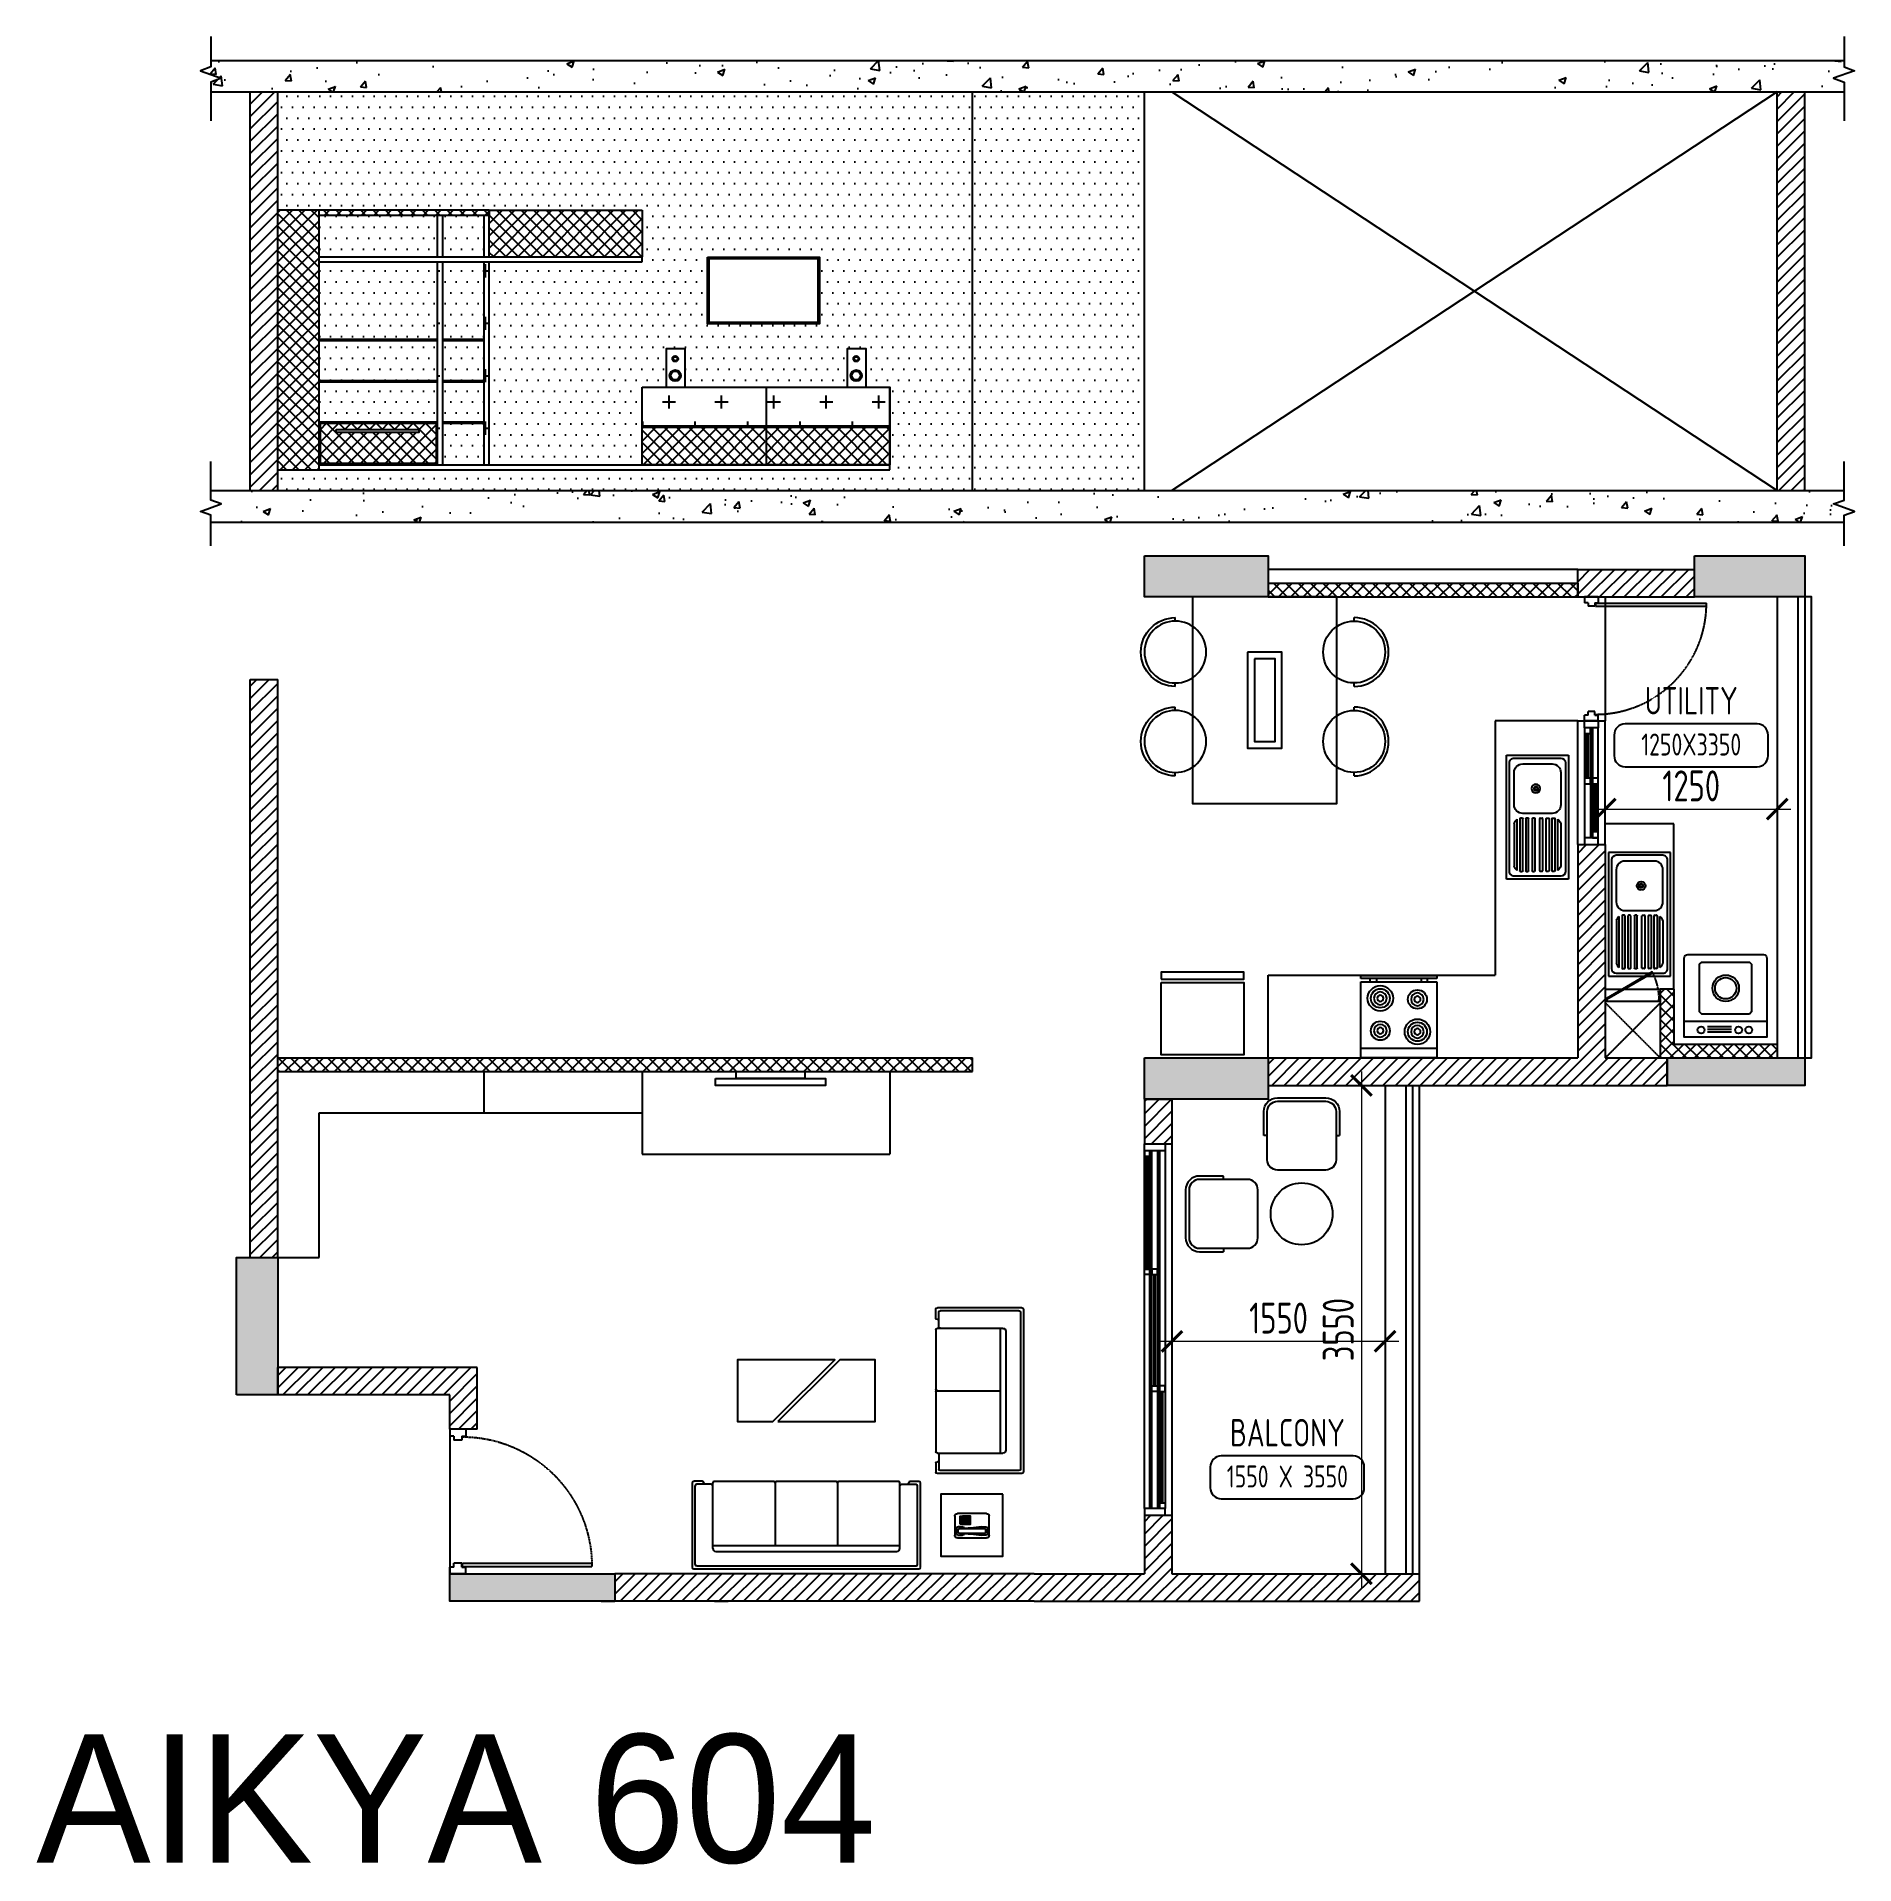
# Model space of a CAD drawing. Header units: millimetres. Extents: x -184691 to 158232, y -112569 to 33289.
# Drawn here: x 36982 to 50198, y -22061 to -8774 of the extents above; entities that cross this region are included whole.
import ezdxf
from ezdxf.enums import TextEntityAlignment as Align

# ---------------------------------------------------------------- set-up
doc = ezdxf.new("R2010")
doc.units = ezdxf.units.MM
doc.header["$LTSCALE"] = 10
doc.header["$PDMODE"] = 35
doc.header["$PDSIZE"] = 500
doc.linetypes.add('DASHED', pattern=[19.05, 12.7, -6.35])
doc.linetypes.add('HIDDEN', pattern=[9.525, 6.35, -3.175])
for name, color, linetype in [('07--DIM-1', 1, 'Continuous'), ('A--BLOCKWALL-1', 9, 'Continuous'), ('A--BLOCKWALL-2', 2, 'Continuous'), ('A--BLOCKWALL-3', 3, 'Continuous'), ('A--BLOCKWALL-HATCH', 8, 'Continuous'), ('A--DOWN', 34, 'Continuous'), ('A--FIXTURE-0', 8, 'Continuous'), ('A--FURNITURE-0', 253, 'Continuous'), ('A--GLAZING-0', 181, 'Continuous'), ('A--HANDRAIL-1', 9, 'Continuous'), ('A--HATCH-1', 8, 'Continuous'), ('A--SANITARY-0', 253, 'Continuous'), ('A--SHAFT-HIDDEN', 9, 'HIDDEN'), ('A--SPACENUMBER', 2, 'Continuous'), ('A--SPACENUMBER-1', 8, 'Continuous'), ('A--SPACEREF', 3, 'Continuous'), ('A--Stucture', 9, 'Continuous'), ('A--TILING-1', 8, 'Continuous'), ('Typical floor Column Centre line$0$X-3rd Floor Column$0$A--COL250', 250, 'Continuous'), ('Typical floor Column Centre line$0$X-3rd Floor Column$0$A--CONCRETE-4', 4, 'Continuous')]:
    doc.layers.add(name, color=color, linetype=linetype)
doc.styles.add('ISO', font='isocp2.shx', dxfattribs={"width": 0.8})
doc.dimstyles.new('A-DIM-100', dxfattribs={"dimscale": 100, "dimtxt": 2.25, "dimasz": 1.5, "dimexe": 1, "dimexo": 0.5, "dimgap": 0, "dimtad": 0, "dimdec": 0, "dimzin": 12, "dimdsep": 46, "dimtxsty": 'ISO', "dimblk": 'ARCHTICK', "dimcen": 1, "dimdle": 1, "dimclrd": 8, "dimclre": 8, "dimclrt": 256, "dimadec": 0, "dimazin": 3, "dimtfac": 1, "dimtdec": 0, "dimtmove": 1, "dimatfit": 2, "dimfxl": 1, "dimtvp": 0.75, "dimtolj": 1, "dimtzin": 12, "dimlwd": 18, "dimlwe": 18, "dimarcsym": 0})
pattern_1 = [(45, (42135.68, -23097.9), (-44.90128, 44.90128), [])]
pattern_2 = [(45, (42135.68, -23097.9), (-44.90128, 44.90128), []), (135, (42135.68, -23097.9), (-44.90128, -44.90128), [])]
pattern_3 = [(45, (-142490.17, 0), (-44.90128, 44.90128), []), (135, (-142490.17, 0), (-44.90128, -44.90128), [])]
pattern_4 = [(0, (-142490.17, 0), (39.6875, 79.375), [0, -79.375])]
pattern_5 = [(0, (-142490.17, 0), (190.5, 190.5), [95.25, -285.75]), (90, (-142442.55, -47.62), (-190.5, 190.5), [95.25, -285.75])]

msp = doc.modelspace()

# ---------------------------------------------------------------- texts
at = {"layer": 'A--SPACEREF'}
msp.add_text('AIKYA 604', height=933.32, dxfattribs=at).set_placement((36979.9, -22047.3))

# ---------------------------------------------------------------- blocks, each defined once
blk = doc.blocks.new('A$C542B73FF')
at = {"layer": 'A--FURNITURE-0'}
for points in [[(-400, 50), (400, 50), (400, 100), (-400, 100)], [(-250, 0), (250, 0), (250, 50), (-250, 50)]]:
    blk.add_lwpolyline(points, close=True, dxfattribs=at)
blk = doc.blocks.new('A$C383732B3')
for p, q in [((275, 250), (275, 275)), ((275, -250), (275, -275))]:
    blk.add_line(p, q)
blk.add_lwpolyline([(275, 275), (100, 275, 0.414214), (0, 175), (0, -175, 0.414214), (100, -275), (275, -275)], format="xyb")
blk.add_lwpolyline([(100, -250), (450, -250, 0.414214), (525, -175), (525, 175, 0.414214), (450, 250), (100, 250, 0.414214), (25, 175), (25, -175, 0.414214)], format="xyb", close=True)
blk = doc.blocks.new('A$C337B3EF4')
for p, q in [((0, 225), (0, 250)), ((0, -250), (0, -225))]:
    blk.add_line(p, q)
blk.add_circle((0, 0), 225)
blk.add_arc((0, 0), 250, 270, 90)
blk = doc.blocks.new('A$C666E5324')
at = {"layer": 'A--FURNITURE-0'}
for points in [[(0, -525), (-1500, -525), (-1500, 525), (0, 525)], [(-400, -125), (-1100, -125), (-1100, 125), (-400, 125)], [(-450, -75), (-1050, -75), (-1050, 75), (-450, 75)]]:
    blk.add_lwpolyline(points, close=True, dxfattribs=at)
at = {"layer": 'A--FURNITURE-0', "xscale": -1, "rotation": 270.000000000004}
for p in [(-1050, 650), (-400, 650)]:
    blk.add_blockref('A$C337B3EF4', p, dxfattribs=at)
at = {"layer": 'A--FURNITURE-0', "rotation": 270.000000000004}
for p in [(-1050, -650), (-400, -650)]:
    blk.add_blockref('A$C337B3EF4', p, dxfattribs=at)
blk = doc.blocks.new('A$C34D21E7E')
at = {"layer": 'A--DOWN'}
for p, q in [((-150, 2450), (-150, -150)), ((-110, 2450), (-110, -150)), ((-95, 2450), (-95, -150)), ((-55, -150), (-55, 2450)), ((-40, -150), (-40, 2450)), ((0, -150), (0, 2450))]:
    blk.add_line(p, q, dxfattribs=at)
for points in [[(-150, 2450), (0, 2450), (0, 2500), (-150, 2500)], [(-40, 2450), (0, 2450), (0, 2410), (-40, 2410)], [(-95, 1590), (-55, 1590), (-55, 1550), (-95, 1550)], [(-40, 1550), (0, 1550), (0, 1590), (-40, 1590)], [(-150, 740), (-110, 740), (-110, 700), (-150, 700)], [(-95, 700), (-55, 700), (-55, 740), (-95, 740)], [(-150, -150), (-110, -150), (-110, -110), (-150, -110)], [(-150, -150), (0, -150), (0, -200), (-150, -200)]]:
    blk.add_lwpolyline(points, close=True, dxfattribs=at)
at = {"layer": 'A--GLAZING-0'}
for p, q in [((-25, 1590), (-25, 2410)), ((-15, 1590), (-15, 2410)), ((-80, 740), (-80, 1550)), ((-70, 740), (-70, 1550)), ((-135, -110), (-135, 700)), ((-125, -110), (-125, 700))]:
    blk.add_line(p, q, dxfattribs=at)
blk = doc.blocks.new('A$C1CBF2325')
at = {"layer": 'A--DOWN'}
for p, q in [((100, 0), (0, 0)), ((0, 0), (0, -42)), ((100, 0), (100, -42)), ((25, -42), (0, -42)), ((25, -42), (25, -67)), ((75, -67), (25, -67)), ((75, -42), (75, -67)), ((75, -42), (100, -42)), ((79, -46), (79, -67)), ((79, -46), (886, -46)), ((79, -67), (886, -67)), ((886, -67), (886, -46)), ((25, -858), (0, -858)), ((0, -900), (0, -858)), ((100, -900), (0, -900)), ((75, -833), (25, -833)), ((25, -858), (25, -833)), ((75, -858), (75, -833)), ((75, -858), (100, -858)), ((100, -900), (100, -858))]:
    blk.add_line(p, q, dxfattribs=at)
at = {"layer": 'A--DOWN', "color": 8, "linetype": 'DASHED', "ltscale": 0.005}
blk.add_arc((79, -46), 807, 269.7319, 358.5291, dxfattribs=at)
blk = doc.blocks.new('A$C35654C4B')
at = {"layer": 'A--BLOCKWALL-1'}
for p, q in [((-900, 200), (0, 200)), ((-900, 0), (0, 0))]:
    blk.add_line(p, q, dxfattribs=at)
at = {"layer": 'A--DOWN'}
for p, q in [((-50, 150), (-850, 150)), ((-50, 107), (-850, 107)), ((-850, 50), (-50, 50)), ((-50, 93), (-807, 93))]:
    blk.add_line(p, q, dxfattribs=at)
for points in [[(-850, 50), (-850, 150), (-900, 150), (-900, 50)], [(-416, 107), (-416, 150), (-459, 150), (-459, 107)], [(-50, 107), (-50, 150), (-93, 150), (-93, 107)], [(-50, 50), (-50, 150), (0, 150), (0, 50)], [(-807, 50), (-807, 93), (-850, 93), (-850, 50)], [(-416, 50), (-416, 93), (-459, 93), (-459, 50)]]:
    blk.add_lwpolyline(points, close=True, dxfattribs=at)
at = {"layer": 'A--GLAZING-0'}
for p, q in [((-416, 136), (-93, 136)), ((-807, 78), (-459, 78)), ((-807, 64), (-459, 64)), ((-416, 122), (-93, 122))]:
    blk.add_line(p, q, dxfattribs=at)
blk = doc.blocks.new('A$C47D60FF3')
at = {"layer": 'A--FIXTURE-0'}
blk.add_lwpolyline([(-0.075, 0.6), (-0.075, 0), (-0.6, 0), (-0.6, 0.6)], close=True, dxfattribs=at)
blk.add_lwpolyline([(-0.05, 0.6), (-0.05, 0), (0, 0), (0, 0.6), (-0.05, 0.6)], dxfattribs=at)
blk = doc.blocks.new('SPACE')
at = {"layer": 'A--SPACENUMBER-1'}
blk.add_lwpolyline([(-600, 0), (600, 0, 0.414213562), (700, 100), (700, 288.5, 0.414213562), (600, 388.5), (-600, 388.5, 0.414213562), (-700, 288.5), (-700, 100, 0.414213562), (-600, 0, -0.052514465)], format="xyb", dxfattribs=at)
at = {"layer": 'A--SPACENUMBER', "style": 'ISO', "width": 0.8, "flags": 4}
blk.add_attdef('01', text='', height=250, dxfattribs=at).set_placement((0.455, 202.41), align=Align.MIDDLE)
at = {"layer": 'A--SPACEREF', "style": 'ISO', "width": 0.8, "flags": 4}
blk.add_attdef('S', text='', height=300, dxfattribs=at).set_placement((1.35, 474.975), align=Align.CENTER)
blk = doc.blocks.new('A$C2D7D56F7')
at = {"layer": 'A--FIXTURE-0'}
for p, q in [((-0.3, -0.113), (0.3, -0.113)), ((-0.044, -0.037), (0.131, -0.037)), ((-0.044, -0.056), (0.131, -0.056)), ((-0.044, -0.074), (0.131, -0.074))]:
    blk.add_line(p, q, dxfattribs=at)
blk.add_lwpolyline([(0.3, -0.575, -0.414214), (0.275, -0.6), (-0.275, -0.6, -0.414214), (-0.3, -0.575), (-0.3, 0), (0.3, 0)], format="xyb", close=True, dxfattribs=at)
blk.add_lwpolyline([(-0.173, -0.168), (0.173, -0.168), (0.189, -0.184), (0.189, -0.531), (0.173, -0.546), (-0.173, -0.546), (-0.189, -0.531), (-0.189, -0.184)], close=True, dxfattribs=at)
for centre, radius in [((-0.169, -0.052), 0.025), ((-0.095, -0.052), 0.025), ((0.178, -0.052), 0.025), ((-0.001, -0.355), 0.0964), ((-0.001, -0.355), 0.0776)]:
    blk.add_circle(centre, radius, dxfattribs=at)
blk = doc.blocks.new('A$C321E12B3')
at = {"layer": 'A--SANITARY-0', "ltscale": 5}
for p, q in [((-0.9, 0.45), (0, 0.45)), ((-0.9, 0), (-0.9, 0.45)), ((-0.845, 0.429), (-0.055, 0.429)), ((0, 0.45), (0, 0)), ((-0.879, 0.055), (-0.879, 0.395)), ((-0.837, 0.118), (-0.837, 0.332)), ((-0.774, 0.395), (-0.54, 0.395)), ((-0.477, 0.332), (-0.477, 0.118)), ((-0.443, 0.335), (-0.443, 0.348)), ((-0.443, 0.293), (-0.443, 0.306)), ((-0.439, 0.352), (-0.059, 0.352)), ((-0.059, 0.331), (-0.439, 0.331)), ((-0.439, 0.31), (-0.059, 0.31)), ((-0.059, 0.289), (-0.439, 0.289)), ((-0.063, 0.373), (-0.435, 0.373)), ((-0.404, 0.394), (-0.094, 0.394)), ((-0.055, 0.348), (-0.055, 0.335)), ((-0.055, 0.306), (-0.055, 0.293)), ((-0.021, 0.395), (-0.021, 0.055)), ((-0.443, 0.246), (-0.443, 0.259)), ((-0.443, 0.204), (-0.443, 0.191)), ((-0.443, 0.157), (-0.443, 0.144)), ((-0.439, 0.263), (-0.059, 0.263)), ((-0.059, 0.242), (-0.439, 0.242)), ((-0.059, 0.208), (-0.439, 0.208)), ((-0.439, 0.187), (-0.059, 0.187)), ((-0.059, 0.161), (-0.439, 0.161)), ((-0.439, 0.14), (-0.059, 0.14)), ((-0.055, 0.259), (-0.055, 0.246)), ((-0.055, 0.191), (-0.055, 0.204)), ((-0.055, 0.144), (-0.055, 0.157)), ((0, 0), (-0.9, 0)), ((-0.055, 0.021), (-0.845, 0.021)), ((-0.54, 0.055), (-0.774, 0.055)), ((-0.443, 0.115), (-0.443, 0.102)), ((-0.059, 0.119), (-0.439, 0.119)), ((-0.439, 0.098), (-0.059, 0.098)), ((-0.063, 0.077), (-0.435, 0.077)), ((-0.404, 0.056), (-0.094, 0.056)), ((-0.055, 0.102), (-0.055, 0.115))]:
    blk.add_line(p, q, dxfattribs=at)
at = {"layer": 'A--SANITARY-0'}
blk.add_line((-0.9, 0.45), (0, 0.45), dxfattribs=at)
at = {"layer": 'A--SANITARY-0', "ltscale": 5, "extrusion": (0, 0, -1)}
for centre, major_axis, start_param, end_param in [((-0.845, 0.395), (-0.0238, 0.0238), 5.497787, 7.068583), ((-0.055, 0.395), (-0.0238, 0.0238), 0.785398, 2.356194), ((-0.774, 0.332), (0.0446, 0.0446), 3.926991, 5.497787), ((-0.54, 0.332), (0.0446, 0.0446), -0.785398, 0.785398), ((-0.439, 0.348), (0.00297, 0.00297), 3.926991, 5.497787), ((-0.439, 0.335), (-0.00297, 0.00297), 3.926991, 5.497787), ((-0.439, 0.306), (-0.00297, 0.00297), 5.497787, 7.068583), ((-0.439, 0.293), (-0.00297, 0.00297), 3.926991, 5.497787), ((-0.393, 0.345), (-0.0357, 0.0357), 6.090163, 6.844508), ((-0.105, 0.345), (-0.0357, 0.0357), 1.009473, 1.763819), ((-0.059, 0.348), (0.00297, 0.00297), -0.785398, 0.785398), ((-0.059, 0.335), (-0.00297, 0.00297), 2.356194, 3.926991), ((-0.059, 0.306), (0.00297, 0.00297), -0.785398, 0.785398), ((-0.059, 0.293), (-0.00297, 0.00297), 2.356194, 3.926991), ((-0.657, 0.214), (0.0223, 0.0223), 0.785398, 7.068583), ((-0.657, 0.214), (0.0112, 0.0112), 0.785398, 7.068583), ((-0.657, 0.214), (0.00743, 0.00743), 0.785398, 7.068583), ((-0.439, 0.204), (0.00297, 0.00297), 3.926991, 5.497787), ((-0.439, 0.191), (-0.00297, 0.00297), 3.926991, 5.497787), ((-0.439, 0.157), (0.00297, 0.00297), 3.926991, 5.497787), ((-0.439, 0.144), (0.00297, 0.00297), 2.356194, 3.926991), ((-0.059, 0.204), (0.00297, 0.00297), -0.785398, 0.785398), ((-0.059, 0.191), (-0.00297, 0.00297), 2.356194, 3.926991), ((-0.059, 0.157), (0.00297, 0.00297), -0.785398, 0.785398), ((-0.059, 0.144), (-0.00297, 0.00297), 2.356194, 3.926991), ((-0.845, 0.055), (0.0238, 0.0238), 2.356194, 3.926991), ((-0.774, 0.118), (-0.0446, 0.0446), 3.926991, 5.497787), ((-0.54, 0.118), (-0.0446, 0.0446), 2.356194, 3.926991), ((-0.439, 0.115), (0.00297, 0.00297), 3.926991, 5.497787), ((-0.439, 0.102), (0.00297, 0.00297), 2.356194, 3.926991), ((-0.393, 0.105), (-0.0357, 0.0357), 4.151066, 4.905412), ((-0.105, 0.105), (-0.0357, 0.0357), 2.94857, 3.702916), ((-0.059, 0.115), (0.00297, 0.00297), -0.785398, 0.785398), ((-0.059, 0.102), (-0.00297, 0.00297), 2.356194, 3.926991), ((-0.055, 0.055), (-0.0238, 0.0238), 2.356194, 3.926991)]:
    blk.add_ellipse(centre, major_axis=major_axis, ratio=1, start_param=start_param, end_param=end_param, dxfattribs=at)
at = {"layer": 'A--SANITARY-0', "ltscale": 5}
for centre, major_axis, start_param, end_param in [((-0.439, 0.259), (-0.00297, -0.00297), 3.926991, 5.497787), ((-0.439, 0.246), (0.00297, -0.00297), 3.926991, 5.497787), ((-0.059, 0.259), (-0.00297, -0.00297), 2.356194, 3.926991), ((-0.059, 0.246), (0.00297, -0.00297), -0.785398, 0.785398)]:
    blk.add_ellipse(centre, major_axis=major_axis, ratio=1, start_param=start_param, end_param=end_param, dxfattribs=at)
blk = doc.blocks.new('A$C4DFF75E1')
at = {"layer": 'A--DOWN'}
for p, q in [((9, 25), (0, 25)), ((0, 25), (0, 0)), ((0, 0), (12, 0)), ((9, 15, 0), (9, 25, 0)), ((12, 15, 0), (9, 15, 0)), ((12, 15, 0), (12, 0, 0)), ((12, 15, 0), (12, 0, 0)), ((12, 0), (12, 15)), ((438, 15, 0), (438, 0, 0)), ((438, 15, 0), (438, 0, 0)), ((438, 15, 0), (441, 15, 0)), ((438, 0), (438, 15)), ((450, 0), (438, 0)), ((441, 15, 0), (441, 25, 0)), ((441, 25), (450, 25)), ((450, 25), (450, 0))]:
    blk.add_line(p, q, dxfattribs=at)
blk.add_lwpolyline([(14, 18), (388, 234), (385, 240), (11, 24)], close=True, dxfattribs=at)
blk.add_circle((10, 24, 0), 0.781, dxfattribs=at)
at = {"layer": 'A--DOWN', "color": 8, "linetype": 'DASHED', "ltscale": 0.003}
blk.add_arc((-37, 15, 0), 478, 0, 27.2936, dxfattribs=at)
blk = doc.blocks.new('_ArchTick')
at = {"color": 0, "const_width": 0.15}
blk.add_lwpolyline([(-0.5, -0.5), (0.5, 0.5)], dxfattribs=at)
blk = doc.blocks.new('*D340')
at = {"layer": '07--DIM-1', "color": 8, "lineweight": 18}
for p, q in [((45236, -18533), (45236, -18158)), ((46786, -18533), (46786, -18158)), ((45136, -18258), (46886, -18258))]:
    blk.add_line(p, q, dxfattribs=at)
at = {"layer": 'Defpoints', "color": 0}
for p in [(46786, -18258), (45236, -18583), (46786, -18583)]:
    blk.add_point(p, dxfattribs=at)
at = {"layer": '07--DIM-1', "color": 8, "lineweight": 18, "xscale": 150, "yscale": 150, "zscale": 150, "rotation": 180}
blk.add_blockref('_ArchTick', (45236, -18258), dxfattribs=at)
at = {"layer": '07--DIM-1', "color": 8, "lineweight": 18, "xscale": 150, "yscale": 150, "zscale": 150}
blk.add_blockref('_ArchTick', (46786, -18258), dxfattribs=at)
at = {"layer": '07--DIM-1', "insert": (46011, -18089), "char_height": 225, "attachment_point": 5, "style": 'ISO'}
blk.add_mtext('\\A1;1550', dxfattribs=at)
blk = doc.blocks.new('*D341')
at = {"layer": '07--DIM-1', "color": 8, "lineweight": 18}
for p, q in [((46614, -16298), (46614, -20048)), ((46736, -16398), (46514, -16398)), ((46736, -19948), (46514, -19948))]:
    blk.add_line(p, q, dxfattribs=at)
at = {"layer": 'Defpoints', "color": 0}
for p in [(46786, -16398), (46614, -19948), (46786, -19948)]:
    blk.add_point(p, dxfattribs=at)
at = {"layer": '07--DIM-1', "color": 8, "lineweight": 18, "xscale": 150, "yscale": 150, "zscale": 150}
for p, rotation in [((46614, -16398), 90), ((46614, -19948), 270)]:
    blk.add_blockref('_ArchTick', p, dxfattribs=dict(at, rotation=rotation))
at = {"layer": '07--DIM-1', "insert": (46445, -18173), "char_height": 225, "attachment_point": 5, "rotation": 90, "style": 'ISO'}
blk.add_mtext('\\A1;3550', dxfattribs=at)
blk = doc.blocks.new('*D342')
at = {"layer": '07--DIM-1', "color": 8, "lineweight": 18}
for p, q in [((48386, -14436), (48386, -14290)), ((49636, -14436), (49636, -14290)), ((48286, -14390), (49736, -14390))]:
    blk.add_line(p, q, dxfattribs=at)
at = {"layer": 'Defpoints', "color": 0}
for p in [(49636, -14390), (48386, -14486), (49636, -14486)]:
    blk.add_point(p, dxfattribs=at)
at = {"layer": '07--DIM-1', "color": 8, "lineweight": 18, "xscale": 150, "yscale": 150, "zscale": 150, "rotation": 180}
blk.add_blockref('_ArchTick', (48386, -14390), dxfattribs=at)
at = {"layer": '07--DIM-1', "color": 8, "lineweight": 18, "xscale": 150, "yscale": 150, "zscale": 150}
blk.add_blockref('_ArchTick', (49636, -14390), dxfattribs=at)
at = {"layer": '07--DIM-1', "insert": (49011, -14221), "char_height": 225, "attachment_point": 5, "style": 'ISO'}
blk.add_mtext('\\A1;1250', dxfattribs=at)
blk = doc.blocks.new('A$C59C96D1E')
at = {"linetype": 'Continuous'}
for p, q in [((-2.74, 0), (2.74, 0)), ((-3.49, -9.09), (-3.49, -0.75)), ((-2.75, -0.99), (-2.75, -2.2)), ((-2.26, -1.48), (-2.26, -8.35)), ((-0.79, -0.49), (-2.25, -0.49)), ((-1.76, -0.98), (-1.28, -0.98)), ((-0.78, -8.35), (-0.78, -1.48)), ((-0.29, -2.2), (-0.29, -0.99)), ((3.49, -0.75), (3.49, -9.09)), ((-2.75, -8.84), (-2.75, -7.63)), ((2.74, -9.84), (-2.74, -9.84)), ((-0.79, -9.34), (-2.25, -9.34)), ((-1.76, -8.85), (-1.28, -8.85)), ((-0.29, -7.63), (-0.29, -8.84))]:
    blk.add_line(p, q, dxfattribs=at)
for points in [[(0.45, -5.87), (0.45, -5.37), (0.95, -5.37), (0.95, -5.87)], [(0.45, -6.47), (0.45, -5.97), (0.95, -5.97), (0.95, -6.47)], [(0.45, -7.06), (0.45, -6.56), (0.95, -6.56), (0.95, -7.06)], [(0.45, -7.66), (0.45, -7.16), (0.95, -7.16), (0.95, -7.66)], [(0.45, -8.26), (0.95, -8.26), (0.95, -7.76), (0.45, -7.76)], [(1.05, -5.87), (1.05, -5.37), (1.55, -5.37), (1.55, -5.87)], [(1.05, -6.47), (1.05, -5.97), (1.55, -5.97), (1.55, -6.47)], [(1.05, -7.06), (1.05, -6.56), (1.55, -6.56), (1.55, -7.06)], [(1.05, -7.66), (1.05, -7.16), (1.55, -7.16), (1.55, -7.66)], [(1.05, -8.26), (1.55, -8.26), (1.55, -7.76), (1.05, -7.76)], [(1.64, -5.87), (1.64, -5.37), (2.14, -5.37), (2.14, -5.87)], [(1.64, -6.47), (1.64, -5.97), (2.14, -5.97), (2.14, -6.47)], [(1.64, -7.06), (1.64, -6.56), (2.14, -6.56), (2.14, -7.06)], [(1.64, -7.66), (1.64, -7.16), (2.14, -7.16), (2.14, -7.66)], [(1.64, -8.26), (2.14, -8.26), (2.14, -7.76), (1.64, -7.76)], [(2.24, -5.87), (2.24, -5.37), (2.74, -5.37), (2.74, -5.87)], [(2.24, -6.47), (2.24, -5.97), (2.74, -5.97), (2.74, -6.47)], [(2.24, -7.06), (2.24, -6.56), (2.74, -6.56), (2.74, -7.06)], [(2.24, -7.66), (2.24, -7.16), (2.74, -7.16), (2.74, -7.66)], [(2.24, -8.26), (2.74, -8.26), (2.74, -7.76), (2.24, -7.76)]]:
    blk.add_lwpolyline(points, close=True)
for centre, radius, start, end in [((-2.74, -0.75), 0.75, 90, 180), ((2.74, -0.75), 0.75, 0, 90), ((-2.25, -0.99), 0.5, 90, 180), ((-2.25, -2.2), 0.5, 180, 270), ((-1.76, -1.48), 0.5, 90, 180), ((-1.28, -1.48), 0.5, 0, 90), ((-0.79, -0.99), 0.5, 0, 90), ((-0.79, -2.2), 0.5, 270, 0), ((-2.74, -9.09), 0.75, 180, 270), ((-2.25, -7.63), 0.5, 90, 180), ((-2.25, -8.84), 0.5, 180, 270), ((-1.76, -8.35), 0.5, 180, 270), ((-1.28, -8.35), 0.5, 270, 0), ((-0.79, -7.63), 0.5, 0, 90), ((-0.79, -8.84), 0.5, 270, 0), ((2.74, -9.09), 0.75, 270, 0)]:
    blk.add_arc(centre, radius, start, end, dxfattribs=at)
for centre, start, end in [((-30.22, -7.51), 358.28, 10.8919), ((27.18, -7.51), 169.1081, 181.72)]:
    blk.add_arc(centre, 27.97, start, end)
blk = doc.blocks.new('A$C6B576318')
at = {"layer": 'A--FURNITURE-0'}
for p, q in [((-975, 13), (-975, 736)), ((-888, 749), (-963, 749)), ((-950, 38), (-950, 711)), ((-813, 724), (-938, 724)), ((-875, 724), (-875, 736)), ((-800, 711), (-800, 736)), ((-800, 175), (-800, 711)), ((-788, 749), (-279, 749)), ((-267, 736), (-267, 200)), ((-254, 749), (254, 749)), ((267, 736), (267, 200)), ((279, 749), (788, 749)), ((800, 711), (800, 736)), ((800, 175), (800, 711)), ((813, 724), (938, 724)), ((875, 724), (875, 736)), ((888, 749), (963, 749)), ((950, 38), (950, 711)), ((975, 13), (975, 736)), ((-800, 200), (800, 200)), ((-963, 0), (963, 0)), ((-938, 25), (938, 25)), ((-775, 150), (775, 150))]:
    blk.add_line(p, q, dxfattribs=at)
for centre, radius, start, end in [((-963, 736), 12.5, 90, 180), ((-938, 711), 12.5, 90, 180), ((-888, 736), 12.5, 0, 90), ((-813, 711), 12.5, 0, 90), ((-788, 736), 12.5, 90, 180), ((-279, 736), 12.5, 0, 90), ((-254, 736), 12.5, 90, 180), ((254, 736), 12.5, 0, 90), ((279, 736), 12.5, 90, 180), ((788, 736), 12.5, 0, 90), ((813, 711), 12.5, 90, 180), ((888, 736), 12.5, 90, 180), ((938, 711), 12.5, 0, 90), ((963, 736), 12.5, 0, 90), ((-775, 175), 25, 180, 270), ((775, 175), 25, 270, 0), ((-963, 13), 12.5, 180, 270), ((-938, 38), 12.5, 180, 270), ((938, 38), 12.5, 270, 0), ((963, 13), 12.5, 270, 0)]:
    blk.add_arc(centre, radius, start, end, dxfattribs=at)
blk = doc.blocks.new('A$C64853205')
at = {"layer": 'A--FURNITURE-0'}
for p, q in [((-708, 13), (-708, 736)), ((-621, 749), (-696, 749)), ((-683, 38), (-683, 711)), ((-546, 724), (-671, 724)), ((-608, 724), (-608, 736)), ((-533, 711), (-533, 736)), ((-533, 175), (-533, 711)), ((-521, 749), (-12, 749)), ((0, 736), (0, 200)), ((13, 749), (521, 749)), ((533, 736), (533, 175)), ((546, 724), (671, 724)), ((608, 724), (608, 736)), ((621, 749), (696, 749)), ((683, 38), (683, 711)), ((708, 13), (708, 736)), ((-533, 200), (533, 200)), ((-696, 0), (696, 0)), ((-671, 25), (671, 25)), ((-508, 150), (508, 150))]:
    blk.add_line(p, q, dxfattribs=at)
for centre, radius, start, end in [((-696, 736), 12.5, 90, 180), ((-671, 711), 12.5, 90, 180), ((-621, 736), 12.5, 0, 90), ((-546, 711), 12.5, 0, 90), ((-521, 736), 12.5, 90, 180), ((-12, 736), 12.5, 0, 90), ((13, 736), 12.5, 90, 180), ((521, 736), 12.5, 0, 90), ((546, 711), 12.5, 90, 180), ((621, 736), 12.5, 90, 180), ((671, 711), 12.5, 0, 90), ((696, 736), 12.5, 0, 90), ((-508, 175), 25, 180, 270), ((508, 175), 25, 270, 0), ((-696, 13), 12.5, 180, 270), ((-671, 38), 12.5, 180, 270), ((671, 38), 12.5, 270, 0), ((696, 13), 12.5, 270, 0)]:
    blk.add_arc(centre, radius, start, end, dxfattribs=at)
blk = doc.blocks.new('A$C06896976')
at = {"layer": 'A--FIXTURE-0'}
for p, q in [((0, 0.6), (-0.6, 0.6)), ((-0.6, 0.6), (-0.6, 0)), ((-0.525, 0.6), (-0.525, 0)), ((0, 0), (0, 0.6)), ((0.05, 0.6), (0.025, 0.6)), ((0.025, 0.6), (0.025, 0)), ((0.05, 0), (0.05, 0.6)), ((0, 0.525), (0.025, 0.525)), ((0.025, 0.475), (0, 0.475)), ((-0.6, 0), (0, 0)), ((0.025, 0.125), (0, 0.125)), ((0, 0.075), (0.025, 0.075)), ((0.025, 0), (0.05, 0))]:
    blk.add_line(p, q, dxfattribs=at)
for centre, major_axis, start_param, end_param in [((-0.394, 0.446), (0.0707, 0.0707), 0.785398, 7.068583), ((-0.394, 0.446), (0.053, 0.053), 0.785398, 7.068583), ((-0.394, 0.446), (0.0354, 0.0354), 0.785398, 7.068583), ((-0.394, 0.446), (0.0177, 0.0177), 0.785398, 7.068583), ((-0.139, 0.446), (-0.053, 0.053), -0.785398, 5.497787), ((-0.139, 0.446), (-0.0354, 0.0354), -0.785398, 5.497787), ((-0.139, 0.446), (0.0177, 0.0177), 0.785398, 7.068583), ((-0.386, 0.154), (0.053, -0.053), -0.785398, 5.497787), ((-0.386, 0.154), (0.0354, -0.0354), -0.785398, 5.497787), ((-0.386, 0.154), (-0.0177, -0.0177), 0.785398, 7.068583), ((-0.131, 0.154), (-0.0707, -0.0707), 0.785398, 7.068583), ((-0.131, 0.154), (-0.053, -0.053), 0.785398, 7.068583), ((-0.131, 0.154), (-0.0354, -0.0354), 0.785398, 7.068583), ((-0.131, 0.154), (-0.0177, -0.0177), 0.785398, 7.068583)]:
    blk.add_ellipse(centre, major_axis=major_axis, ratio=1, start_param=start_param, end_param=end_param, dxfattribs=at)

# ---------------------------------------------------------------- dimensions: what is measured, and where the dimension line sits
at = {"layer": '07--DIM-1'}
for base, p1, p2, picture, middle in [((49635.7, -14389.9), (48385.7, -14485.6), (49635.7, -14485.6), '*D342', (49010.7, -14221.2)), ((46785.7, -18258.2), (45235.7, -18582.9), (46785.7, -18582.9), '*D340', (46010.7, -18089.4))]:
    dim = msp.add_linear_dim(base=base, p1=p1, p2=p2, dimstyle='A-DIM-100', dxfattribs=at)
    dim.commit()
    dim.dimension.update_dxf_attribs({"geometry": picture, "text_midpoint": middle})
dim = msp.add_linear_dim(base=(46613.6, -19947.9), p1=(46785.7, -16397.9), p2=(46785.7, -19947.9), angle=90, dimstyle='A-DIM-100', dxfattribs=at)
dim.commit()
dim.dimension.update_dxf_attribs({"geometry": '*D341', "text_midpoint": (46444.8, -18172.9)})

# ---------------------------------------------------------------- hatches: boundary and pattern name
h = msp.add_hatch()
h.set_pattern_fill('AR-CONC', color=256, scale=3, style=0)
h.set_pattern_definition([(50, (-142490.17, 0), (546.554, -47.8173), [57.15, -628.65]), (355, (-142490.17, 0), (-105.7285, 573.17), [45.72, -502.92]), (100.451, (-142444.6, -4), (440.8275, 525.35), [48.57, -534.27]), (46.1842, (-142490.2, 152.4), (813.2371, -126.127), [85.725, -942.975]), (96.6356, (-142422.4, 141.9), (712.2127, 742.2767), [72.855, -801.405]), (351.184, (-142490.2, 152.4), (712.214, 742.2754), [68.58, -754.38]), (21, (-142413.97, 114.3), (454.8446, -306.7966), [57.15, -628.65]), (326, (-142413.97, 114.3), (185.4061, 552.5639), [45.72, -502.92]), (71.4514, (-142376.07, 88.73), (640.2495, 245.7686), [48.57, -534.27]), (37.5, (-142490.17, 0), (9.2658, 253.66512), [0, -496.824, 0, -510.54, 0, -504.825]), (7.5, (-142490.17, 0), (200.459, 300.54172), [0, -291.084, 0, -485.394, 0, -192.405]), (327.5, (-142660.1, 0), (406.77179, -17.18623), [0, -190.5, 0, -594.36, 0, -788.67]), (317.5, (-142736.3, 0), (444.38754, 76.2795), [0, -247.65, 0, -394.716, 0, -560.07])])
h.paths.add_polyline_path([(50121.7, -9176.6), (50121.7, -9105.4), (50045.9, -9077.8), (50197.6, -9022.6), (50121.7, -8995), (50121.7, -8948), (38249.6, -8948), (38249.6, -8995), (38173.8, -9022.6), (38325.4, -9077.8), (38249.6, -9105.4), (38249.6, -9176.6)])
h.paths.add_polyline_path([(50121.7, -12303.8), (50121.7, -12254.2), (50197.6, -12226.6), (50045.9, -12171.4), (50121.7, -12143.8), (50121.7, -12072.6), (38249.6, -12072.6), (38249.6, -12143.8), (38325.4, -12171.4), (38173.8, -12226.6), (38249.6, -12254.2), (38249.6, -12303.8)])
h = msp.add_hatch()
h.set_pattern_fill('DOTS', color=256, scale=50, style=0)
h.set_pattern_definition(pattern_4)
h.paths.add_polyline_path([(43785.7, -9176.6), (38735.7, -9176.6), (38735.7, -10036.6), (40273.7, -10036.6), (41385.7, -10036.6), (41385.7, -10374.6), (41385.7, -10412.6), (40273.7, -10412.6), (40273.7, -11886.6), (41385.7, -11886.6), (41385.7, -11322.6), (41559.2, -11322.6), (41559.2, -11044.4), (41698.4, -11044.4), (41698.4, -11322.6), (42875.1, -11322.6), (42875.1, -11044), (43014.2, -11044), (43014.2, -11322.6), (43185.7, -11322.6), (43185.7, -11886.6), (43185.7, -11922.6), (38735.7, -11922.6), (38735.7, -12072.6), (43785.7, -12072.6)])
h.paths.add_polyline_path([(42672.9, -10376.8), (42672.9, -10862.9), (41860.9, -10862.9), (41860.9, -10376.8)], flags=16)
h.paths.add_polyline_path([(45035.7, -9176.6), (43785.7, -9176.6), (43785.7, -12072.6), (45035.7, -12072.6)])
h.paths.add_polyline_path([(41870.9, -10386.8), (41870.9, -10852.9), (42662.9, -10852.9), (42662.9, -10386.8)], flags=0)
h.paths.add_polyline_path([(41870.9, -10386.8), (41870.9, -10852.9), (42662.9, -10852.9), (42662.9, -10386.8)], flags=0)
h = msp.add_hatch()
h.set_pattern_fill('ANSI37', color=256, scale=20, style=0)
h.set_pattern_definition(pattern_3)
h.paths.add_polyline_path([(39035.7, -10036.6), (38735.7, -10036.6), (38735.7, -11922.6), (39035.7, -11922.6)])
h.paths.add_polyline_path([(40273.7, -10036.6), (39035.7, -10036.6), (39035.7, -10074.6), (40273.7, -10074.6)])
h.paths.add_polyline_path([(41385.7, -10036.6), (40273.7, -10036.6), (40273.7, -10074.6), (40273.7, -10374.6), (41385.7, -10374.6)])
h.paths.add_polyline_path([(39887.7, -11584.6), (39045.7, -11584.6), (39045.7, -11876.6), (39887.7, -11876.6)])
h.paths.add_polyline_path([(39160.8, -11651.6), (39160.8, -11630.6), (39760.6, -11630.6), (39760.6, -11651.6)], flags=16)
h = msp.add_hatch()
h.set_pattern_fill('DOTS', color=256, scale=50, style=0)
h.set_pattern_definition(pattern_4)
h.paths.add_polyline_path([(39897.7, -10374.6), (39897.7, -10074.6), (39035.7, -10074.6), (39035.7, -10374.6)])
h.paths.add_polyline_path([(39897.7, -10974.6), (39897.7, -10412.6), (39035.7, -10412.6), (39035.7, -10974.6)])
h.paths.add_polyline_path([(39935.7, -10974.6), (40235.7, -10974.6), (40235.7, -10412.6), (39935.7, -10412.6)])
h.paths.add_polyline_path([(40235.7, -10074.6), (39935.7, -10074.6), (39935.7, -10374.6), (40235.7, -10374.6)])
h.paths.add_polyline_path([(39035.7, -10984.6), (39035.7, -11274.6), (39897.7, -11274.6), (39897.7, -10984.6)])
h.paths.add_polyline_path([(39035.7, -11284.6), (39035.7, -11574.6), (39897.7, -11574.6), (39897.7, -11284.6)])
h.paths.add_polyline_path([(39935.7, -10984.6), (39935.7, -11274.6), (40235.7, -11274.6), (40235.7, -10984.6)])
h.paths.add_polyline_path([(40235.7, -11284.6), (39935.7, -11284.6), (39935.7, -11574.6), (40235.7, -11574.6)])
h.paths.add_polyline_path([(39935.7, -11886.6), (40235.7, -11886.6), (40235.7, -11584.6), (39935.7, -11584.6)])
h = msp.add_hatch()
h.set_pattern_fill('CROSS', color=256, scale=30, style=0)
h.set_pattern_definition(pattern_5)
h.paths.add_polyline_path([(39935.7, -10984.6), (39935.7, -10412.6), (39897.7, -10412.6), (39897.7, -10984.6), (39897.7, -11284.6), (39897.7, -11886.6), (39935.7, -11886.6), (39935.7, -11284.6)])
h.paths.add_polyline_path([(40273.7, -10412.6), (40235.7, -10412.6), (40235.7, -11886.6), (40273.7, -11886.6)])
h = msp.add_hatch()
h.set_pattern_fill('CROSS', color=256, scale=30, style=0)
h.set_pattern_definition(pattern_5)
h.paths.add_polyline_path([(42285.7, -11322.6), (41385.7, -11322.6), (41385.7, -11604.6), (42285.7, -11604.6)])
h.paths.add_polyline_path([(43185.7, -11322.6), (42285.7, -11322.6), (42285.7, -11604.6), (43185.7, -11604.6)])
h = msp.add_hatch()
h.set_pattern_fill('ANSI37', color=256, scale=20, style=0)
h.set_pattern_definition(pattern_3)
h.paths.add_polyline_path([(41385.7, -11614.6), (41385.7, -11886.6), (42285.7, -11886.6), (42285.7, -11614.6)])
h.paths.add_polyline_path([(42285.7, -11614.6), (42285.7, -11886.6), (43185.7, -11886.6), (43185.7, -11614.6)])
at = {"layer": 'A--BLOCKWALL-HATCH'}
h = msp.add_hatch(dxfattribs=at)
h.set_pattern_fill('ANSI37', color=256, scale=20, style=0)
h.set_pattern_definition(pattern_2)
h.paths.add_polyline_path([(45935.7, -12847.9), (48185.7, -12847.9), (48185.7, -12747.9), (45935.7, -12747.9)])
h = msp.add_hatch(dxfattribs=at)
h.set_pattern_fill('ANSI37', color=256, scale=20, style=0)
h.set_pattern_definition([(45, (42135.68, -23097.9), (-44.90128, 44.90128), []), (135, (42135.68, -23097.9), (-44.90128, -44.90128), [])])
h.paths.add_polyline_path([(48785.7, -15697.9), (48785.7, -16197.9), (49635.7, -16197.9), (49635.7, -16097.9), (48885.7, -16097.9), (48885.7, -15697.9)])
h = msp.add_hatch(dxfattribs=at)
h.set_pattern_fill('ANSI37', color=256, scale=20, style=0)
h.set_pattern_definition(pattern_2)
h.paths.add_polyline_path([(38735.7, -16297.9), (38735.7, -16197.9), (43785.7, -16197.9), (43785.7, -16297.9)])
at = {"layer": 'A--HATCH-1'}
h = msp.add_hatch(dxfattribs=at)
h.set_pattern_fill('ANSI31', color=256, scale=20, style=0)
h.set_pattern_definition([(45, (-142490.17, 0), (-44.90128, 44.90128), [])])
h.paths.add_polyline_path([(38735.7, -9176.6), (38535.7, -9176.6), (38535.7, -12072.6), (38735.7, -12072.6)])
h.paths.add_polyline_path([(49835.7, -9176.6), (49635.7, -9176.6), (49635.7, -12072.6), (49835.7, -12072.6)])
h = msp.add_hatch(dxfattribs=at)
h.set_pattern_fill('ANSI31', color=256, scale=20, style=0)
h.set_pattern_definition(pattern_1)
h.paths.add_polyline_path([(48185.7, -12847.9), (49035.7, -12847.9), (49035.7, -12647.9), (48185.7, -12647.9)])
h = msp.add_hatch(dxfattribs=at)
h.set_pattern_fill('ANSI31', color=256, scale=20, style=0)
h.set_pattern_definition(pattern_1)
h.paths.add_polyline_path([(38535.7, -17647.9), (38735.7, -17647.9), (38735.7, -13447.9), (38535.7, -13447.9)])
h = msp.add_hatch(dxfattribs=at)
h.set_pattern_fill('ANSI31', color=256, scale=20, style=0)
h.set_pattern_definition(pattern_1)
h.paths.add_polyline_path([(48185.7, -14647.9), (48385.7, -14647.9), (48385.7, -16197.9), (48835.7, -16197.9), (48835.7, -16397.9), (45935.7, -16397.9), (45935.7, -16197.9), (48185.7, -16197.9)])
h = msp.add_hatch(dxfattribs=at)
h.set_pattern_fill('ANSI31', color=256, scale=20, style=0)
h.set_pattern_definition(pattern_1)
h.paths.add_polyline_path([(45035.7, -16497.9), (45235.7, -16497.9), (45235.7, -16822.9), (45035.7, -16822.9)])
h = msp.add_hatch(dxfattribs=at)
h.set_pattern_fill('ANSI31', color=256, scale=20, style=0)
h.set_pattern_definition(pattern_1)
h.paths.add_polyline_path([(40185.7, -18897.9), (39985.7, -18897.9), (39985.7, -18647.9), (38735.7, -18647.9), (38735.7, -18447.9), (40185.7, -18447.9)])
h = msp.add_hatch(dxfattribs=at)
h.set_pattern_fill('ANSI31', color=256, scale=20, style=0)
h.set_pattern_definition(pattern_1)
h.paths.add_polyline_path([(45035.7, -19522.9), (45235.7, -19522.9), (45235.7, -19947.9), (47035.7, -19947.9), (47035.7, -20147.9), (41185.7, -20147.9), (41185.7, -19947.9), (45035.7, -19947.9)])
at = {"layer": 'Typical floor Column Centre line$0$X-3rd Floor Column$0$A--COL250'}
h = msp.add_hatch(color=256, dxfattribs=at)
h.dxf.hatch_style = 1
h.paths.add_polyline_path([(45035.7, -12547.9), (45935.7, -12547.9), (45935.7, -12847.9), (45035.7, -12847.9)])
h = msp.add_hatch(color=256, dxfattribs=at)
h.dxf.hatch_style = 1
h.paths.add_polyline_path([(49035.7, -12547.9), (49835.7, -12547.9), (49835.7, -12847.9), (49035.7, -12847.9)])
h = msp.add_hatch(color=256, dxfattribs=at)
h.dxf.hatch_style = 1
h.paths.add_polyline_path([(45035.7, -16197.9), (45935.7, -16197.9), (45935.7, -16497.9), (45035.7, -16497.9)])
h = msp.add_hatch(color=256, dxfattribs=at)
h.dxf.hatch_style = 1
h.paths.add_polyline_path([(48835.7, -16197.9), (49835.7, -16197.9), (49835.7, -16397.9), (48835.7, -16397.9)])
h = msp.add_hatch(color=256, dxfattribs=at)
h.dxf.hatch_style = 1
h.paths.add_polyline_path([(38435.7, -18647.9), (38435.7, -17647.9), (38735.7, -17647.9), (38735.7, -18647.9)])
h = msp.add_hatch(color=256, dxfattribs=at)
h.dxf.hatch_style = 1
h.paths.add_polyline_path([(39985.7, -19947.9), (41185.7, -19947.9), (41185.7, -20147.9), (39985.7, -20147.9)])

# ---------------------------------------------------------------- linework, layer by layer
for p, q in [((38249.6, -8948), (50121.7, -8948)), ((38249.6, -9176.6), (50121.7, -9176.6)), ((38535.7, -12072.6), (38535.7, -9176.6)), ((38735.7, -12072.6), (38735.7, -9176.6)), ((43785.7, -12072.6), (43785.7, -9176.6)), ((45035.7, -12072.6), (45035.7, -9176.6)), ((45235.7, -9176.6), (49635.7, -12072.6)), ((49635.7, -9176.6), (45235.7, -12072.6)), ((49635.7, -12072.6), (49635.7, -9176.6)), ((49835.7, -12072.6), (49835.7, -9176.6)), ((40273.7, -10036.6), (38735.7, -10036.6)), ((39035.7, -11922.6), (39035.7, -10036.6)), ((40273.7, -10074.6), (39035.7, -10074.6)), ((39897.7, -10374.6), (39897.7, -10074.6)), ((39935.7, -10374.6), (39935.7, -10074.6)), ((40235.7, -10374.6), (40235.7, -10074.6)), ((40273.7, -10036.6), (40273.7, -10074.6)), ((40273.7, -10036.6), (41385.7, -10036.6)), ((40273.7, -10374.6), (40273.7, -10074.6)), ((41385.7, -10036.6), (41385.7, -10374.6)), ((39035.7, -10374.6), (40235.7, -10374.6)), ((39035.7, -10374.6), (41385.7, -10374.6)), ((39035.7, -10412.6), (41385.7, -10412.6)), ((39897.7, -10984.6), (39897.7, -10412.6)), ((39935.7, -10984.6), (39935.7, -10412.6)), ((40235.7, -11886.6), (40235.7, -10412.6)), ((40273.7, -11886.6), (40273.7, -10412.6)), ((41385.7, -10412.6), (41385.7, -10374.6)), ((39035.7, -10974.6), (39897.7, -10974.6)), ((39035.7, -10984.6), (39897.7, -10984.6)), ((39897.7, -11284.6), (39897.7, -10984.6)), ((39935.7, -10974.6), (40235.7, -10974.6)), ((39935.7, -10984.6), (40235.7, -10984.6)), ((39935.7, -11284.6), (39935.7, -10984.6)), ((39035.7, -11274.6), (39897.7, -11274.6)), ((39035.7, -11284.6), (39897.7, -11284.6)), ((39897.7, -11886.6), (39897.7, -11284.6)), ((39935.7, -11274.6), (40235.7, -11274.6)), ((39935.7, -11886.6), (39935.7, -11284.6)), ((39935.7, -11284.6), (40235.7, -11284.6)), ((41385.7, -11886.6), (41385.7, -11322.6)), ((41385.7, -11322.6), (43185.7, -11322.6)), ((42285.7, -11322.6), (42285.7, -11886.6)), ((43185.7, -11922.6), (43185.7, -11322.6)), ((39035.7, -11574.6), (39897.7, -11574.6)), ((39935.7, -11574.6), (40235.7, -11574.6)), ((39935.7, -11584.6), (40235.7, -11584.6)), ((41385.7, -11604.6), (43185.7, -11604.6)), ((41385.7, -11614.6), (43185.7, -11614.6)), ((38735.7, -11922.6), (43185.7, -11922.6)), ((39035.7, -11886.6), (43185.7, -11886.6)), ((38249.6, -12072.6), (50121.7, -12072.6)), ((38249.6, -12303.8), (50121.7, -12303.8)), ((48185.7, -12647.9), (45935.7, -12647.9))]:
    msp.add_line(p, q)
at = {"linetype": 'Continuous'}
for points in [[(38249.6, -8774.2), (38249.6, -8995), (38173.8, -9022.6), (38325.4, -9077.8), (38249.6, -9105.4), (38249.6, -9386)], [(50121.7, -8774.2), (50121.7, -8995), (50197.6, -9022.6), (50045.9, -9077.8), (50121.7, -9105.4), (50121.7, -9386)], [(38249.6, -12474.9), (38249.6, -12254.2), (38173.8, -12226.6), (38325.4, -12171.4), (38249.6, -12143.8), (38249.6, -11863.1)], [(50121.7, -12474.9), (50121.7, -12254.2), (50197.6, -12226.6), (50045.9, -12171.4), (50121.7, -12143.8), (50121.7, -11863.1)]]:
    msp.add_lwpolyline(points, dxfattribs=at)
for points in [[(41860.9, -10376.8), (42672.9, -10376.8), (42672.9, -10862.9), (41860.9, -10862.9)], [(41870.9, -10386.8), (42662.9, -10386.8), (42662.9, -10852.9), (41870.9, -10852.9)], [(41559.2, -11322.6), (41698.4, -11322.6), (41698.4, -11044.4), (41559.2, -11044.4)], [(42875.1, -11322.2), (43014.2, -11322.2), (43014.2, -11044), (42875.1, -11044)], [(41385.7, -11322.6), (43185.7, -11322.6), (43185.7, -11886.6), (41385.7, -11886.6)], [(39045.7, -11584.6), (39887.7, -11584.6), (39887.7, -11876.6), (39045.7, -11876.6)], [(39160.8, -11630.6), (39760.6, -11630.6), (39760.6, -11651.6), (39160.8, -11651.6)]]:
    msp.add_lwpolyline(points, close=True)
for centre, radius in [((41625.2, -11116.2), 20.9), ((41625.2, -11116.2), 14.9), ((42941.1, -11116.2), 20.9), ((42941.1, -11116.2), 14.9), ((41625.2, -11238.3), 40.7), ((41625.2, -11238.3), 31.7), ((42941.1, -11238.3), 40.7), ((42941.1, -11238.3), 31.7)]:
    msp.add_circle(centre, radius)
at = {"layer": 'A--BLOCKWALL-1'}
for p, q in [((49635.7, -12847.9), (49635.7, -16197.9)), ((48185.7, -13747.9), (48385.7, -13747.9)), ((46785.7, -16397.9), (46785.7, -19947.9))]:
    msp.add_line(p, q, dxfattribs=at)
at = {"layer": 'A--BLOCKWALL-2'}
for p, q in [((45935.7, -12747.9), (45935.7, -12847.9)), ((45935.7, -12747.9), (48185.7, -12747.9)), ((48185.7, -12747.9), (48185.7, -12847.9)), ((45935.7, -12847.9), (48185.7, -12847.9)), ((48785.7, -15697.9), (48785.7, -16197.9)), ((48885.7, -15697.9), (48785.7, -15697.9)), ((48885.7, -15697.9), (48885.7, -16097.9)), ((38535.7, -16297.9), (38535.7, -16197.9)), ((38735.7, -16197.9), (43785.7, -16197.9)), ((38735.7, -16297.9), (38735.7, -16197.9)), ((43785.7, -16297.9), (43785.7, -16197.9)), ((48785.7, -16197.9), (49635.7, -16197.9)), ((48885.7, -16097.9), (49635.7, -16097.9)), ((49635.7, -16097.9), (49635.7, -16197.9)), ((38735.7, -16297.9), (43785.7, -16297.9)), ((41085.7, -20147.9), (41185.7, -20147.9)), ((41910.7, -20147.9), (42010.7, -20147.9))]:
    msp.add_line(p, q, dxfattribs=at)
at = {"layer": 'A--BLOCKWALL-3'}
for p, q in [((49635.7, -12547.9), (49835.7, -12547.9)), ((48185.7, -12847.9), (48185.7, -12647.9)), ((48185.7, -12647.9), (49035.7, -12647.9)), ((49035.7, -12847.9), (49035.7, -12647.9)), ((48185.7, -12847.9), (49035.7, -12847.9)), ((38535.7, -17647.9), (38535.7, -13447.9)), ((38535.7, -13447.9), (38735.7, -13447.9)), ((38735.7, -17647.9), (38735.7, -13447.9)), ((48185.7, -14647.9), (48185.7, -16197.9)), ((48185.7, -14647.9), (48385.7, -14647.9)), ((48385.7, -14647.9), (48385.7, -16197.9)), ((45935.7, -16197.9), (45935.7, -16397.9)), ((45935.7, -16197.9), (48185.7, -16197.9)), ((48385.7, -16197.9), (48835.7, -16197.9)), ((48835.7, -16197.9), (48835.7, -16397.9)), ((45935.7, -16397.9), (48835.7, -16397.9)), ((45035.7, -16497.9), (45035.7, -16822.9)), ((45035.7, -16497.9), (45235.7, -16497.9)), ((45235.7, -16497.9), (45235.7, -16822.9)), ((45035.7, -16822.9), (45235.7, -16822.9)), ((38535.7, -17647.9), (38735.7, -17647.9)), ((38435.7, -18647.9), (38435.7, -18447.9)), ((38735.7, -18647.9), (38735.7, -18447.9)), ((40185.7, -18447.9), (38735.7, -18447.9)), ((40185.7, -18897.9), (40185.7, -18447.9)), ((39985.7, -18647.9), (38735.7, -18647.9)), ((39985.7, -18897.9), (39985.7, -18647.9)), ((40185.7, -18897.9), (39985.7, -18897.9)), ((45035.7, -19522.9), (45035.7, -19947.9)), ((45035.7, -19522.9), (45235.7, -19522.9)), ((45235.7, -19522.9), (45235.7, -19947.9)), ((41185.7, -19947.9), (41185.7, -20147.9)), ((44235.7, -19947.9), (41185.7, -19947.9)), ((44235.7, -19947.9), (45035.7, -19947.9)), ((45235.7, -19947.9), (47035.7, -19947.9)), ((44235.7, -20147.9), (41185.7, -20147.9)), ((44235.7, -20147.9), (47035.7, -20147.9))]:
    msp.add_line(p, q, dxfattribs=at)
at = {"layer": 'A--FIXTURE-0'}
for p, q in [((47585.7, -13747.9), (47585.7, -15597.9)), ((48185.7, -13747.9), (47585.7, -13747.9)), ((48885.7, -14497.9), (48385.7, -14497.9)), ((48885.7, -15697.9), (48885.7, -14497.9)), ((45935.7, -15597.9), (47585.7, -15597.9)), ((45935.7, -16197.9), (45935.7, -15597.9))]:
    msp.add_line(p, q, dxfattribs=at)
at = {"layer": 'A--FURNITURE-0'}
for p, q in [((40235.7, -16597.9), (40235.7, -16297.9)), ((41385.7, -16297.9), (41385.7, -16897.9)), ((43185.7, -16297.9), (43185.7, -16897.9)), ((39035.7, -17647.9), (39035.7, -16597.9)), ((39035.7, -16597.9), (41385.7, -16597.9)), ((41385.7, -16897.9), (43185.7, -16897.9)), ((38735.7, -17647.9), (39035.7, -17647.9))]:
    msp.add_line(p, q, dxfattribs=at)
at = {"layer": 'A--FURNITURE-0', "elevation": 0}
for points in [[(42335.7, -18842), (42785.7, -18392), (42078.4, -18392), (42078.4, -18842)], [(42371.1, -18842), (43078.4, -18842), (43078.4, -18392), (42821.1, -18392)], [(44007.2, -19369.1), (43557.2, -19369.1), (43557.2, -19819.1), (44007.2, -19819.1)]]:
    msp.add_lwpolyline(points, close=True, dxfattribs=at)
at = {"layer": 'A--FURNITURE-0'}
msp.add_circle((46178.9, -17331.5), 225, dxfattribs=at)
at = {"layer": 'A--HANDRAIL-1', "color": 1}
for p, q in [((49785.7, -12847.9), (49785.7, -16197.9)), ((49835.7, -12847.9), (49835.7, -16197.9)), ((46935.7, -16397.9), (46935.7, -19947.9)), ((46985.7, -16397.9), (46985.7, -19947.9))]:
    msp.add_line(p, q, dxfattribs=at)
at = {"layer": 'A--SHAFT-HIDDEN', "ltscale": 0.01}
for p, q in [((48385.7, -15697.9), (48785.7, -15697.9)), ((48385.7, -15786.8), (48785.7, -15786.8)), ((48385.7, -15797.9), (48785.7, -16197.9)), ((48785.7, -15797.9), (48385.7, -16197.9))]:
    msp.add_line(p, q, dxfattribs=at)
at = {"layer": 'A--Stucture', "linetype": 'Continuous', "ltscale": 0.5}
msp.add_line((47035.7, -20147.9), (47035.7, -16397.9), dxfattribs=at)
at = {"layer": 'A--Stucture', "linetype": 'Continuous', "ltscale": 0.5, "elevation": 0}
msp.add_lwpolyline([(49835.7, -16197.9), (49885.7, -16197.9), (49885.7, -12847.9), (49835.7, -12847.9)], dxfattribs=at)
at = {"layer": 'A--TILING-1'}
for p, q in [((48385.7, -12847.9), (48385.7, -13747.9)), ((45235.7, -16822.9), (45235.7, -19522.9)), ((39985.7, -18897.9), (39985.7, -19947.9))]:
    msp.add_line(p, q, dxfattribs=at)
at = {"layer": 'Typical floor Column Centre line$0$X-3rd Floor Column$0$A--CONCRETE-4', "elevation": 0}
for points in [[(45035.7, -12547.9), (45935.7, -12547.9), (45935.7, -12847.9), (45035.7, -12847.9)], [(49035.7, -12547.9), (49835.7, -12547.9), (49835.7, -12847.9), (49035.7, -12847.9)], [(45035.7, -16197.9), (45935.7, -16197.9), (45935.7, -16497.9), (45035.7, -16497.9)], [(48835.7, -16197.9), (49835.7, -16197.9), (49835.7, -16397.9), (48835.7, -16397.9)], [(38435.7, -18647.9), (38435.7, -17647.9), (38735.7, -17647.9), (38735.7, -18647.9)], [(39985.7, -19947.9), (41185.7, -19947.9), (41185.7, -20147.9), (39985.7, -20147.9)]]:
    msp.add_lwpolyline(points, close=True, dxfattribs=at)

# ---------------------------------------------------------------- block references
at = {"xscale": 0.8888888888759539, "yscale": 0.8888888888658205, "zscale": 0.8888888888658205}
msp.add_blockref('A$C4DFF75E1', (48385.7, -15786.8), dxfattribs=at)
at = {"layer": 'A--DOWN', "extrusion": (0, 0, -1), "xscale": -1, "zscale": -1}
msp.add_blockref('A$C1CBF2325', (-48235.7, -12847.9), dxfattribs=at)
at = {"layer": 'A--DOWN', "rotation": 90}
msp.add_blockref('A$C35654C4B', (48385.7, -13747.9), dxfattribs=at)
at = {"layer": 'A--DOWN', "xscale": -1}
msp.add_blockref('A$C34D21E7E', (45035.7, -19322.9), dxfattribs=at)
at = {"layer": 'A--DOWN', "xscale": -1.166666666686069, "yscale": 1.166666666666667, "zscale": 1.166666666666667, "rotation": 180}
msp.add_blockref('A$C1CBF2325', (39985.7, -19947.9), dxfattribs=at)
at = {"layer": 'A--FIXTURE-0', "xscale": 1000, "yscale": 1000}
for name, p, zscale, rotation in [('A$C2D7D56F7', (49260.7, -16047.1), 1000, 180), ('A$C47D60FF3', (45757.7, -15575.4), 999.9999999999999, 90)]:
    msp.add_blockref(name, p, dxfattribs=dict(at, zscale=zscale, rotation=rotation))
at = {"layer": 'A--FIXTURE-0', "extrusion": (0, 0, -1), "xscale": 923.0769112439157, "yscale": 923.0769112439157, "zscale": -923.0769112439119, "rotation": 89.9999999999982}
msp.add_blockref('A$C06896976', (-46608.8, -15644.1), dxfattribs=at)
at = {"layer": 'A--FURNITURE-0', "xscale": -1}
for name, p, rotation in [('A$C666E5324', (45910.7, -12847.9), 270), ('A$C542B73FF', (42318.4, -16297.9), 180)]:
    msp.add_blockref(name, p, dxfattribs=dict(at, rotation=rotation))
at = {"layer": 'A--FURNITURE-0', "extrusion": (0, 0, -1), "zscale": -1, "rotation": 270}
msp.add_blockref('A$C383732B3', (-46178.9, -16488.3), dxfattribs=at)
at = {"layer": 'A--FURNITURE-0'}
msp.add_blockref('A$C383732B3', (45335.7, -17331.5), dxfattribs=at)
at = {"layer": 'A--FURNITURE-0', "extrusion": (0, 0, -1), "xscale": 0.8499999999989631, "yscale": 0.8499999999985448, "zscale": -0.85, "rotation": 269.9994668603403}
msp.add_blockref('A$C64853205', (-44156.4, -18617), dxfattribs=at)
at = {"layer": 'A--FURNITURE-0', "extrusion": (0, 0, -1), "xscale": -0.8500000000058208, "yscale": 0.8499999999985448, "zscale": -0.85}
msp.add_blockref('A$C6B576318', (-42578.4, -19912.3), dxfattribs=at)
at = {"layer": 'A--FURNITURE-0', "xscale": -25.41683611206827, "yscale": 25.41683611206827, "zscale": 25.4168361120719, "rotation": 270}
msp.add_blockref('A$C59C96D1E', (43907.2, -19598.3), dxfattribs=at)
at = {"layer": 'A--SANITARY-0', "yscale": 1000, "zscale": 1000}
for p, xscale, rotation in [((47668, -14897.9), 1000, 269.9999999999951), ((48860.7, -15604.3), -1000, 90.00000000000335)]:
    msp.add_blockref('A$C321E12B3', p, dxfattribs=dict(at, xscale=xscale, rotation=rotation))
at = {"layer": 'A--SPACEREF'}
ref = msp.add_blockref('SPACE', (49010.5, -14081.8), dxfattribs=dict(at, xscale=0.7999999999883585, yscale=0.8, zscale=0.8))
ref.add_attrib('01', '1250X3350', dxfattribs={"layer": 'A--SPACENUMBER', "height": 160, "style": 'ISO', "width": 0.8, "flags": 4}).set_placement((49011, -13919.9), align=Align.MIDDLE)
ref.add_attrib('S', 'UTILITY', dxfattribs={"height": 200, "style": 'ISO', "width": 0.8, "flags": 4}).set_placement((49011.8, -13701.8), align=Align.CENTER)
ref = msp.add_blockref('SPACE', (46074.6, -19402.3), dxfattribs=dict(at, xscale=0.7999999999883585, yscale=0.8, zscale=0.8))
ref.add_attrib('01', '1550 X 3550', dxfattribs={"layer": 'A--SPACENUMBER', "height": 160, "style": 'ISO', "width": 0.8, "flags": 4}).set_placement((46075.2, -19240.4), align=Align.MIDDLE)
ref.add_attrib('S', 'BALCONY', dxfattribs={"height": 200, "style": 'ISO', "width": 0.8, "flags": 4}).set_placement((46075.9, -19022.4), align=Align.CENTER)

msp.set_redraw_order([(e.dxf.handle, doc.entitydb.next_handle()) for e in msp.query("TEXT MTEXT ATTDEF DIMENSION ARC_DIMENSION")])  # texts and dimensions are drawn at this point

doc.saveas('drawing.dxf')
